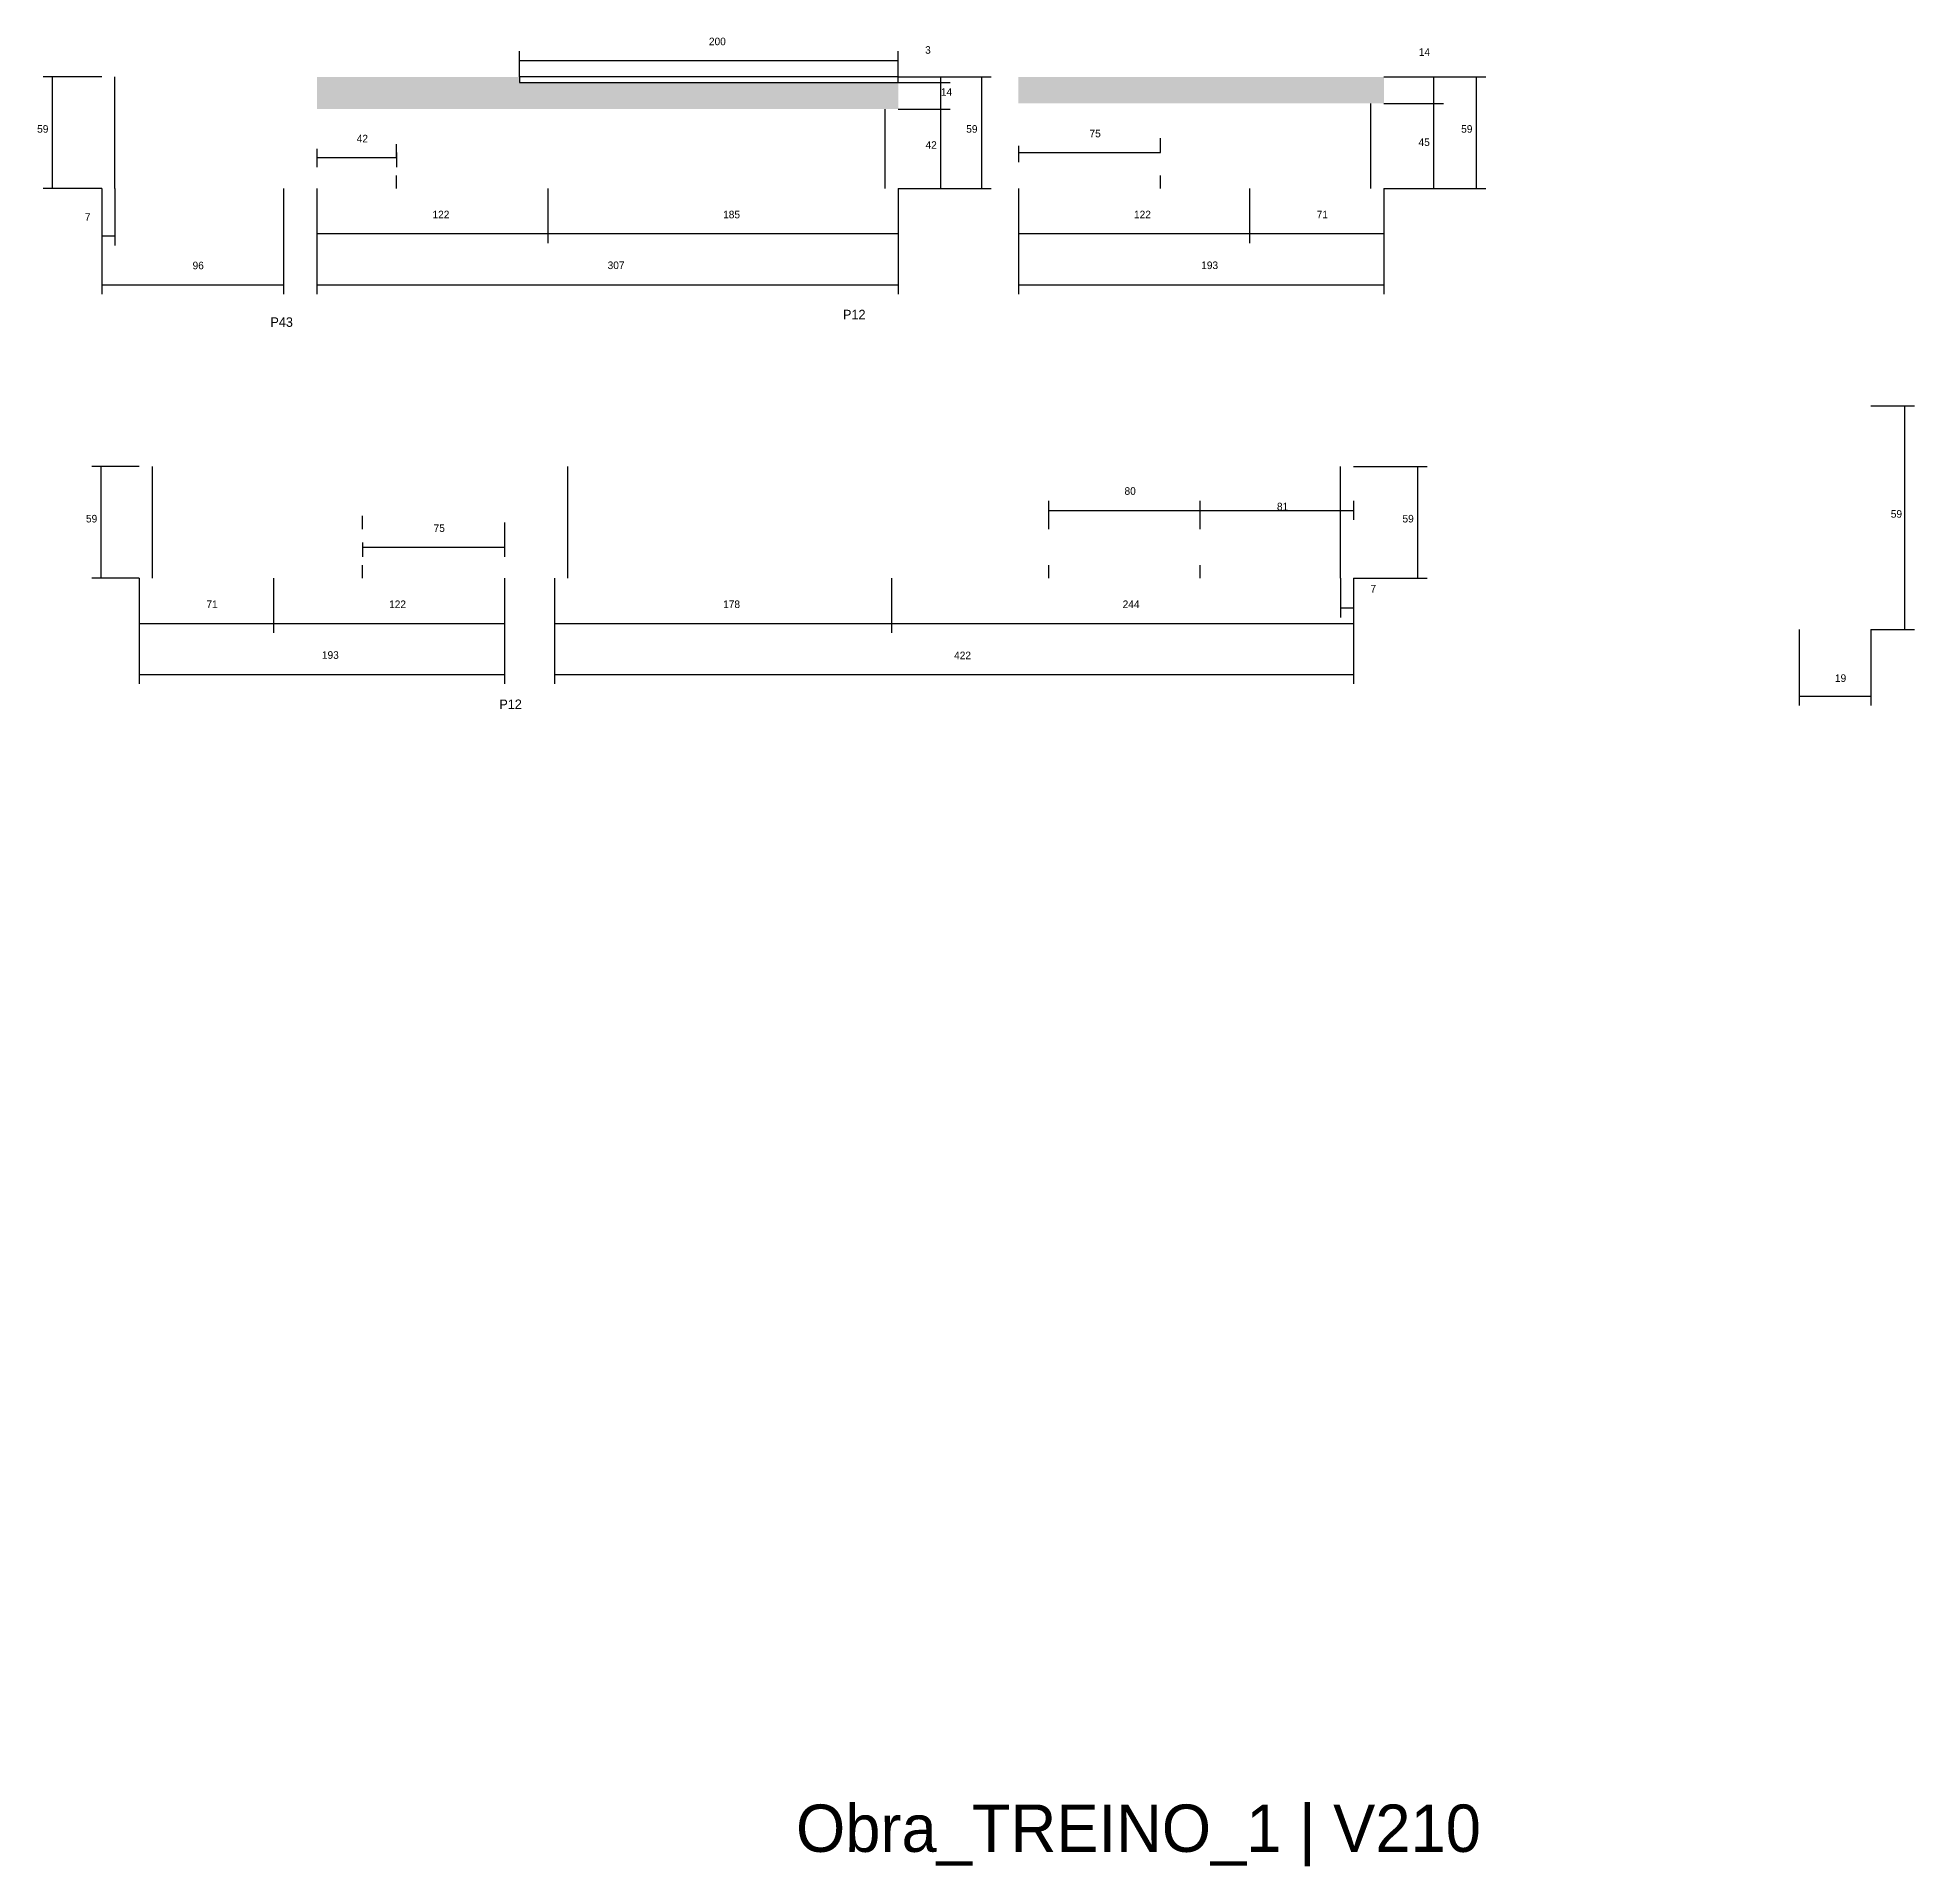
# Model space of a CAD drawing. Header units: metres. Extents: x -2848 to 22762, y -45195 to 1016.
# Drawn here: x 4399 to 5391, y -12218 to -11252 of the extents above; entities that cross this region are included whole.
import ezdxf

# ---------------------------------------------------------------- set-up
doc = ezdxf.new("R2010")
doc.units = ezdxf.units.M
for name, color, linetype in [('COTA', 4, 'Continuous'), ('Cota Seção (2x)', 4, 'Continuous'), ('LABEL_ID', 3, 'Continuous'), ('NOMENCLATURA', 7, 'Continuous'), ('Painéis', 200, 'Continuous'), ('SARR_2.2x7', 40, 'Continuous')]:
    doc.layers.add(name, color=color, linetype=linetype)

msp = doc.modelspace()

# ---------------------------------------------------------------- texts
at = {"layer": 'COTA'}
for s, p in [('200', (4754, -11256)), ('14', (4876.5, -11282.7)), ('59', (4889.9, -11302.2)), ('42', (4868.4, -11310.7)), ('7', (4424.4, -11348.7)), ('122', (4608, -11347.4)), ('185', (4761.5, -11347.4)), ('122', (4978.5, -11347.4)), ('71', (5075, -11347.4)), ('96', (4481.3, -11374.3)), ('307', (4700.5, -11374.2)), ('193', (5014, -11374.2)), ('59', (5378.2, -11505.5)), ('7', (5103.4, -11545)), ('71', (4488.6, -11553.2)), ('122', (4585.1, -11553.2)), ('178', (4761.5, -11553.2)), ('244', (4972.5, -11553.2)), ('193', (4549.6, -11580)), ('422', (4883.5, -11580.2)), ('19', (5348.7, -11592.2))]:
    msp.add_text(s, height=4, dxfattribs=at).set_placement(p)
at = {"layer": 'Cota Seção (2x)'}
for s, p in [('3', (4868.2, -11260.5)), ('14', (5128.9, -11261.6)), ('59', (4399.2, -11302.2)), ('75', (4955, -11304.6)), ('59', (5151.3, -11302.2)), ('42', (4568, -11307.3)), ('45', (5128.8, -11309.2)), ('80', (4973.5, -11493.4)), ('81', (5054, -11501.6)), ('59', (4425, -11508)), ('59', (5120.3, -11508)), ('75', (4608.6, -11513))]:
    msp.add_text(s, height=4, dxfattribs=at).set_placement(p)
at = {"layer": 'LABEL_ID'}
msp.add_text('Obra_TREINO_1 | V210', height=25, dxfattribs=at).set_placement((4800, -12210))
at = {"layer": 'NOMENCLATURA'}
for s, p in [('P43', (4522.4, -11404.7)), ('P12', (4824.8, -11400.7)), ('P12', (4643.3, -11606.5))]:
    msp.add_text(s, height=5, dxfattribs=at).set_placement(p)

# ---------------------------------------------------------------- hatches: boundary and pattern name
at = {"layer": 'COTA'}
h = msp.add_hatch(dxfattribs=at)
h.set_pattern_fill('AR-CONC', scale=0.03)
h.paths.add_polyline_path([(4854, -11275.7), (4654, -11275.7), (4654, -11275.7), (4654, -11272.7), (4654, -11272.7), (4547, -11272.7), (4547, -11272.7), (4547, -11289.7), (4547, -11289.7), (4854, -11289.7), (4854, -11289.7), (4854, -11275.7)])
h = msp.add_hatch(dxfattribs=at)
h.set_pattern_fill('AR-CONC', scale=0.03)
h.paths.add_polyline_path([(5110.5, -11286.7), (5110.5, -11272.7), (5110.5, -11272.7), (4917.5, -11272.7), (4917.5, -11272.7), (4917.5, -11286.7), (4917.5, -11286.7), (5110.5, -11286.7)])

# ---------------------------------------------------------------- linework, layer by layer
for p, q in [((4654, -11272.7), (4654, -11259.1)), ((4854, -11272.7), (4854, -11259.1)), ((4654, -11264.1), (4854, -11264.1)), ((4854, -11272.7), (4903.1, -11272.7)), ((4854, -11275.7), (4881.5, -11275.7)), ((4876.5, -11289.7), (4876.5, -11275.7)), ((4898.1, -11331.7), (4898.1, -11272.7)), ((4854, -11289.7), (4881.5, -11289.7)), ((4854, -11289.7), (4881.5, -11289.7)), ((4876.5, -11331.7), (4876.5, -11289.7)), ((4433.3, -11331.7), (4433.3, -11387.5)), ((4433.3, -11331.7), (4433.3, -11361.7)), ((4440.3, -11331.7), (4440.3, -11361.7)), ((4529.3, -11331.7), (4529.3, -11387.5)), ((4547, -11331.7), (4547, -11360.5)), ((4547, -11331.7), (4547, -11387.5)), ((4669, -11331.7), (4669, -11360.5)), ((4669, -11331.7), (4669, -11360.5)), ((4854, -11331.7), (4854, -11360.5)), ((4854, -11331.7), (4854, -11387.5)), ((4854, -11331.7), (4881.5, -11331.7)), ((4854, -11331.7), (4903.1, -11331.7)), ((4917.5, -11331.7), (4917.5, -11360.5)), ((4917.5, -11331.7), (4917.5, -11387.5)), ((5039.5, -11331.7), (5039.5, -11360.5)), ((5039.5, -11331.7), (5039.5, -11360.5)), ((5110.5, -11331.7), (5110.5, -11360.5)), ((5110.5, -11331.7), (5110.5, -11387.5)), ((4433.3, -11356.7), (4440.3, -11356.7)), ((4547, -11355.5), (4669, -11355.5)), ((4669, -11355.5), (4854, -11355.5)), ((4917.5, -11355.5), (5039.5, -11355.5)), ((5039.5, -11355.5), (5110.5, -11355.5)), ((4433.3, -11382.5), (4529.3, -11382.5)), ((4547, -11382.5), (4854, -11382.5)), ((4917.5, -11382.5), (5110.5, -11382.5)), ((5367.7, -11446.5), (5390.7, -11446.5)), ((5385.7, -11564.5), (5385.7, -11446.5)), ((4453.1, -11537.5), (4453.1, -11566.3)), ((4453.1, -11537.5), (4453.1, -11593.3)), ((4524.1, -11537.5), (4524.1, -11566.3)), ((4524.1, -11537.5), (4524.1, -11566.3)), ((4646.1, -11537.5), (4646.1, -11566.3)), ((4646.1, -11537.5), (4646.1, -11593.3)), ((4672.5, -11537.5), (4672.5, -11566.3)), ((4672.5, -11537.5), (4672.5, -11593.3)), ((4850.5, -11537.5), (4850.5, -11566.3)), ((4850.5, -11537.5), (4850.5, -11566.3)), ((5087.5, -11537.5), (5087.5, -11558.1)), ((5094.5, -11537.5), (5094.5, -11566.3)), ((5094.5, -11537.5), (5094.5, -11593.3)), ((5094.5, -11537.5), (5094.5, -11558.1)), ((5087.5, -11553.1), (5094.5, -11553.1)), ((4453.1, -11561.3), (4524.1, -11561.3)), ((4524.1, -11561.3), (4646.1, -11561.3)), ((4672.5, -11561.3), (4850.5, -11561.3)), ((4850.5, -11561.3), (5094.5, -11561.3)), ((5329.8, -11564.5), (5329.8, -11604.7)), ((5367.7, -11564.5), (5367.7, -11604.7)), ((5367.7, -11564.5), (5390.7, -11564.5)), ((4453.1, -11588.3), (4646.1, -11588.3)), ((4672.5, -11588.3), (5094.5, -11588.3)), ((5329.8, -11599.7), (5367.7, -11599.7))]:
    msp.add_line(p, q, dxfattribs=at)
at = {"layer": 'Cota Seção (2x)'}
for p, q in [((4433.3, -11272.7), (4402.3, -11272.7)), ((4407.3, -11331.7), (4407.3, -11272.7)), ((4854, -11272.7), (4881.5, -11272.7)), ((4854, -11275.7), (4881.5, -11275.7)), ((4876.5, -11275.7), (4876.5, -11272.7)), ((5110.5, -11272.7), (5141.9, -11272.7)), ((5110.5, -11272.7), (5164.4, -11272.7)), ((5136.9, -11286.7), (5136.9, -11272.7)), ((5159.4, -11331.7), (5159.4, -11272.7)), ((5110.5, -11286.7), (5141.9, -11286.7)), ((5110.5, -11286.7), (5141.9, -11286.7)), ((5136.9, -11331.7), (5136.9, -11286.7)), ((4917.5, -11309.2), (4917.5, -11317.7)), ((4992.5, -11312.7), (4992.5, -11307.7)), ((4547, -11310.7), (4547, -11320.3)), ((4547, -11315.3), (4589, -11315.3)), ((4589, -11312.7), (4589, -11320.3)), ((4917.5, -11312.7), (4992.5, -11312.7)), ((4433.3, -11331.7), (4402.3, -11331.7)), ((5110.5, -11331.7), (5141.9, -11331.7)), ((5110.5, -11331.7), (5164.4, -11331.7)), ((4453.1, -11478.5), (4428.1, -11478.5)), ((4433.1, -11537.5), (4433.1, -11478.5)), ((5094.5, -11478.5), (5133.4, -11478.5)), ((5128.4, -11537.5), (5128.4, -11478.5)), ((4933.5, -11507), (4933.5, -11496.6)), ((5013.5, -11507), (5013.5, -11496.6)), ((5013.5, -11507), (5013.5, -11496.6)), ((5094.5, -11496.5), (5094.5, -11506.6)), ((4646.1, -11508), (4646.1, -11526.1)), ((4933.5, -11501.6), (5013.5, -11501.6)), ((5013.5, -11501.6), (5094.5, -11501.6)), ((4571.1, -11518.5), (4571.1, -11526.1)), ((4571.1, -11521.1), (4646.1, -11521.1)), ((4453.1, -11537.5), (4428.1, -11537.5)), ((5094.5, -11537.5), (5133.4, -11537.5))]:
    msp.add_line(p, q, dxfattribs=at)
at = {"layer": 'Painéis'}
msp.add_lwpolyline([(4854, -11272.7), (4654, -11272.7), (4654, -11275.7), (4854, -11275.7)], close=True, dxfattribs=at)
at = {"layer": 'SARR_2.2x7'}
for p, q in [((4440.3, -11331.7), (4440.3, -11272.7)), ((4847, -11331.7), (4847, -11289.7)), ((5103.5, -11331.7), (5103.5, -11286.7)), ((4589, -11315.2), (4589, -11308.2)), ((4992.5, -11312.1), (4992.5, -11305.1)), ((4589, -11331.7), (4589, -11324.7)), ((4992.5, -11331.7), (4992.5, -11324.7)), ((4460.1, -11537.5), (4460.1, -11478.5)), ((4679.5, -11537.5), (4679.5, -11478.5)), ((5087.5, -11537.5), (5087.5, -11478.5)), ((4571.1, -11511.5), (4571.1, -11504.5)), ((4933.5, -11511.5), (4933.5, -11504.5)), ((5013.5, -11511.5), (5013.5, -11504.5)), ((4571.1, -11537.5), (4571.1, -11530.5)), ((4933.5, -11537.5), (4933.5, -11530.5)), ((5013.5, -11537.5), (5013.5, -11530.5))]:
    msp.add_line(p, q, dxfattribs=at)

msp.set_redraw_order([(e.dxf.handle, doc.entitydb.next_handle()) for e in msp.query("TEXT MTEXT ATTDEF DIMENSION ARC_DIMENSION")])  # texts and dimensions are drawn at this point

doc.saveas('drawing.dxf')
